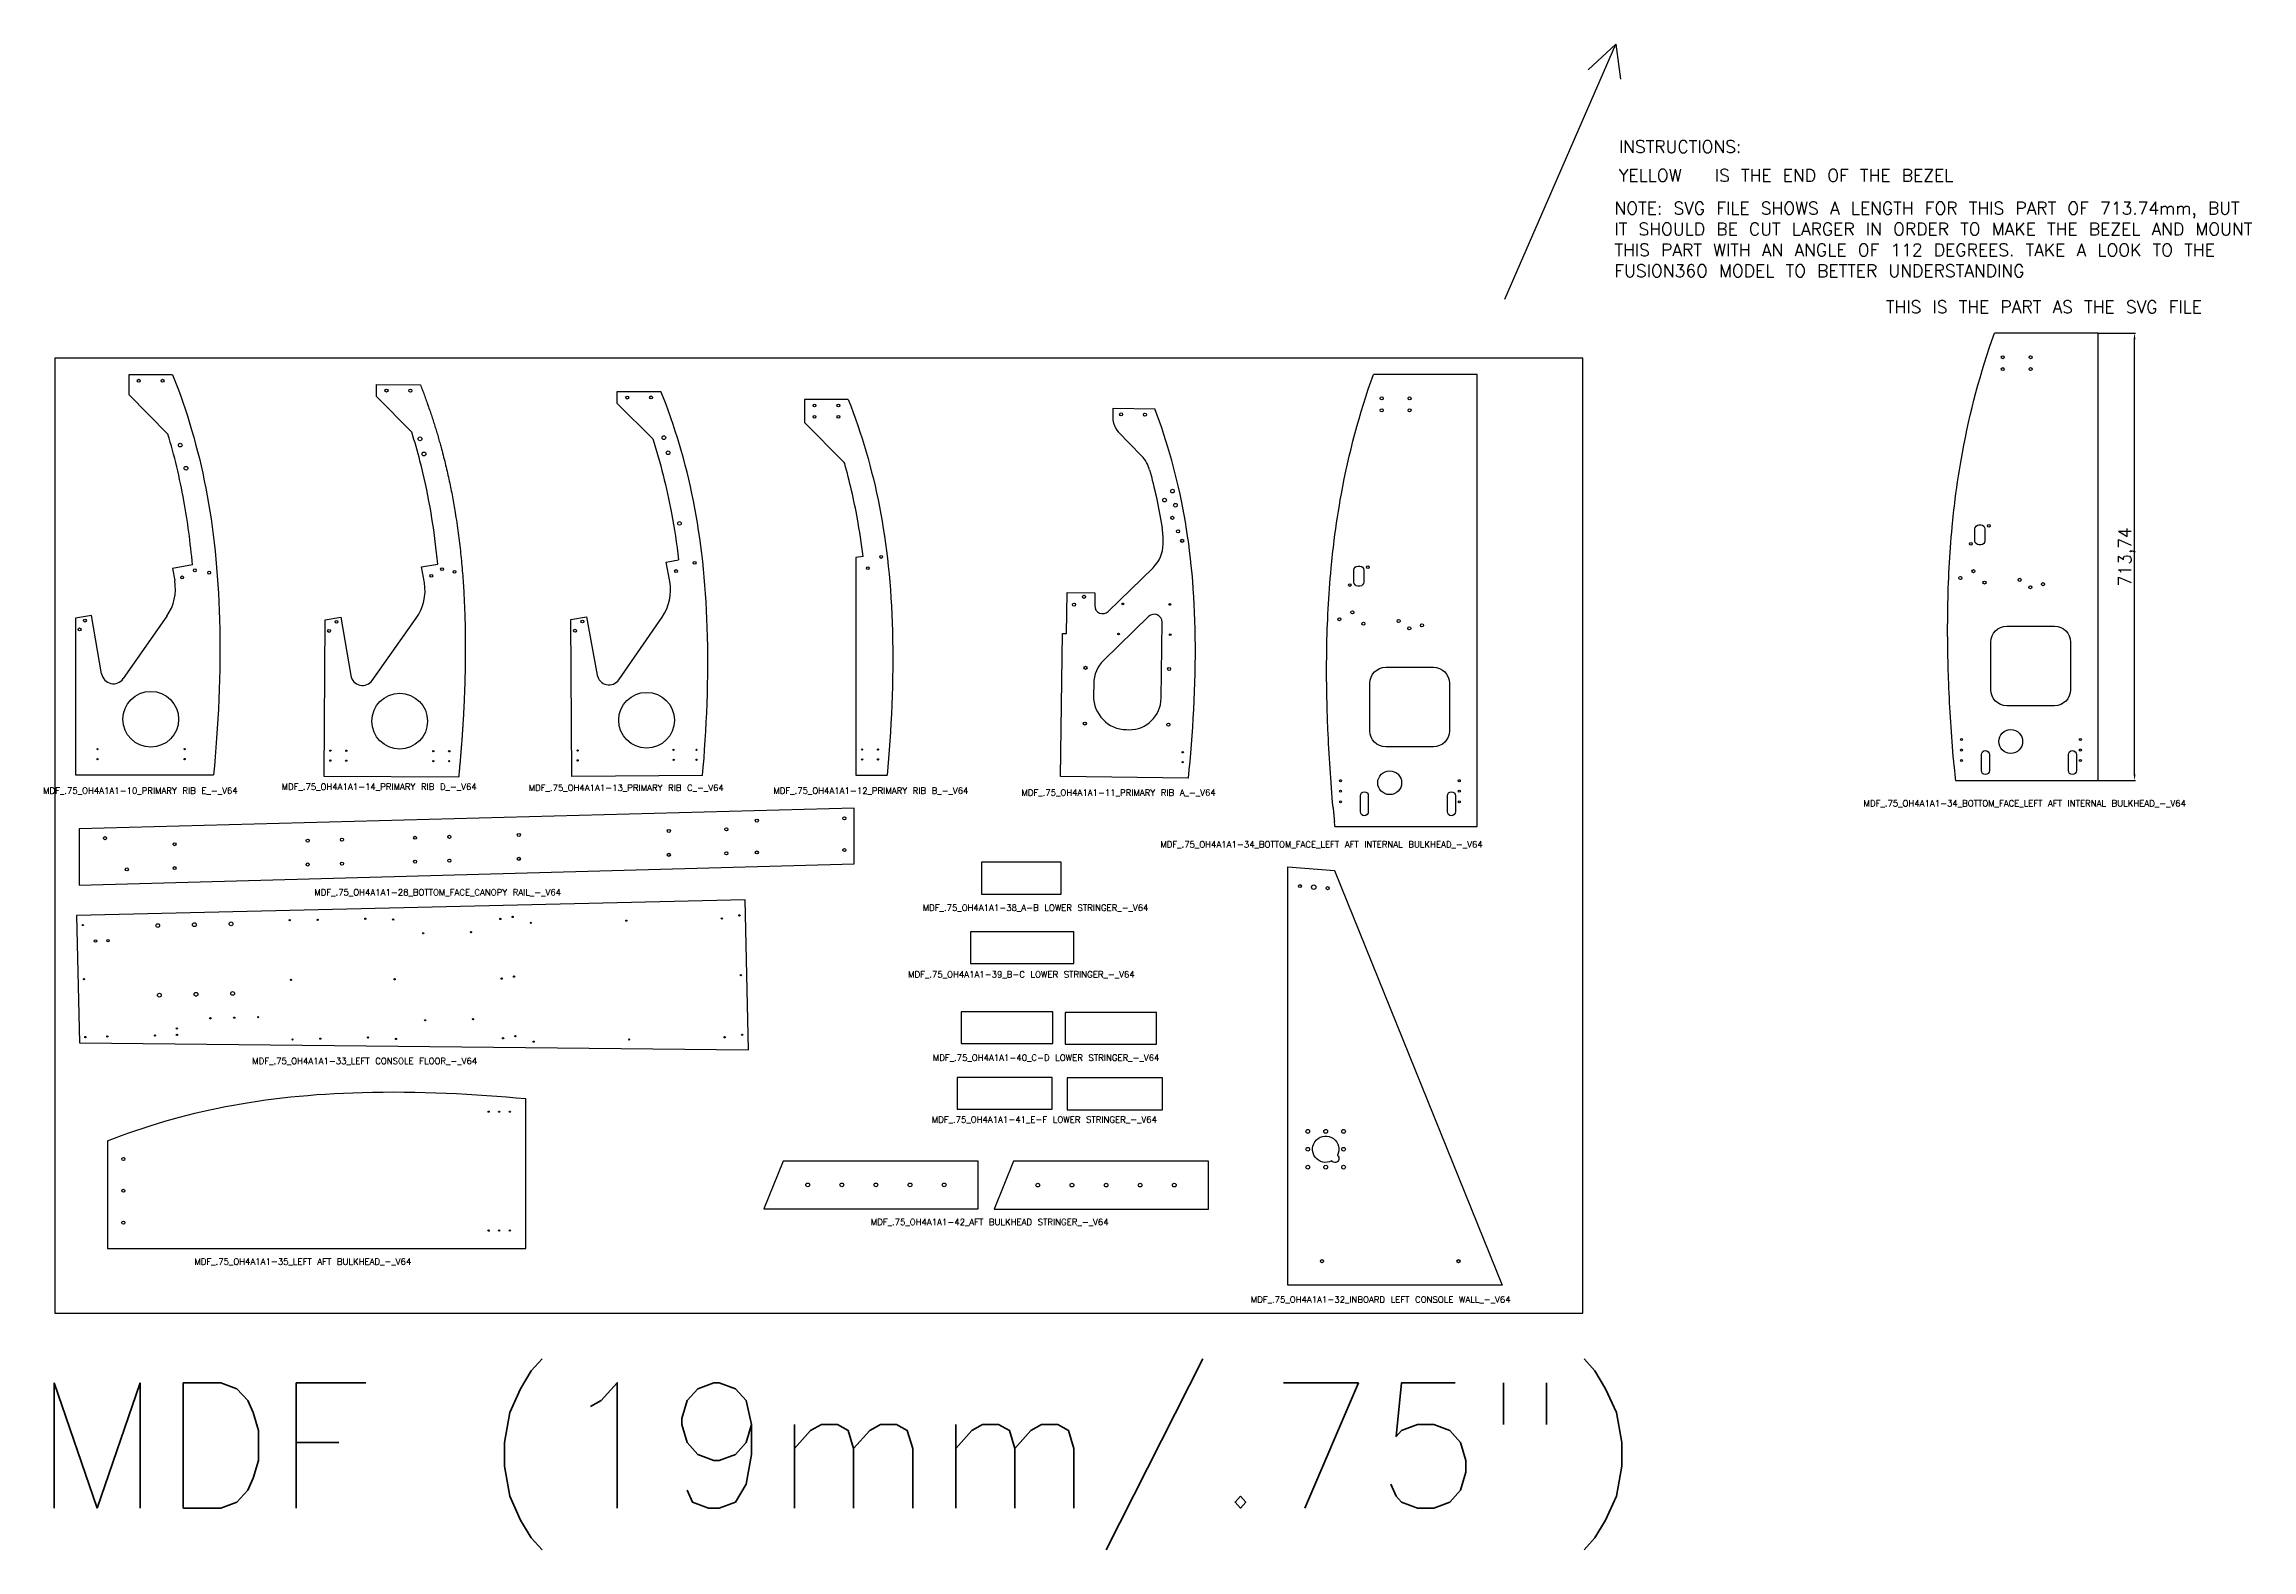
# Model space of a CAD drawing. Header units: millimetres. Extents: x 8001 to 31110, y 282 to 17125.
# Drawn here: x 15239 to 18761, y 282 to 2685 of the extents above; entities that cross this region are included whole.
import ezdxf

# ---------------------------------------------------------------- set-up
doc = ezdxf.new("R2010")
doc.units = ezdxf.units.MM
doc.styles.get("Standard").update_dxf_attribs({"font": 'txt.shx'})
doc.dimstyles.new('ISO-25', dxfattribs={"dimtxt": 2.5, "dimasz": 2.5, "dimexe": 1.25, "dimexo": 0.625, "dimtad": 1, "dimtxsty": 'Standard', "dimcen": 2.5, "dimadec": 0, "dimazin": 0, "dimtfac": 1, "dimtmove": 0, "dimatfit": 3, "dimfxl": 1, "dimarcsym": 0})

msp = doc.modelspace()

# ---------------------------------------------------------------- texts
for s, height, p in [('MDF_.75_OH4A1A1-10_PRIMARY RIB E_-_V64', 10, (15237.117, 1488.593)), ('MDF_.75_OH4A1A1-14_PRIMARY RIB D_-_V64', 10, (15617.695, 1494.722)), ('MDF_.75_OH4A1A1-13_PRIMARY RIB C_-_V64', 10, (16011.951, 1493.065)), ('MDF_.75_OH4A1A1-12_PRIMARY RIB B_-_V64', 10, (16402.329, 1488.445)), ('MDF_.75_OH4A1A1-11_PRIMARY RIB A_-_V64', 10, (16798.187, 1485.456)), ('MDF_.75_OH4A1A1-34_BOTTOM_FACE_LEFT AFT INTERNAL BULKHEAD_-_V64', 10, (18141.928, 1468.244)), ('MDF_.75_OH4A1A1-34_BOTTOM_FACE_LEFT AFT INTERNAL BULKHEAD_-_V64', 10, (17019.797, 1402.68)), ('MDF_.75_OH4A1A1-28_BOTTOM_FACE_CANOPY RAIL_-_V64', 10, (15669.871, 1326.297)), ('MDF_.75_OH4A1A1-38_A-B LOWER STRINGER_-_V64', 10, (16640.685, 1301.642)), ('MDF_.75_OH4A1A1-39_B-C LOWER STRINGER_-_V64', 10, (16617.361, 1195.203)), ('MDF_.75_OH4A1A1-33_LEFT CONSOLE FLOOR_-_V64', 10, (15570.871, 1057.105)), ('MDF_.75_OH4A1A1-40_C-D LOWER STRINGER_-_V64', 10, (16656.821, 1062.283)), ('MDF_.75_OH4A1A1-41_E-F LOWER STRINGER_-_V64', 10, (16655.097, 963.656)), ('MDF_.75_OH4A1A1-42_AFT BULKHEAD STRINGER_-_V64', 10, (16557.778, 800.156)), ('MDF_.75_OH4A1A1-35_LEFT AFT BULKHEAD_-_V64', 10, (15478.489, 737.062)), ('MDF_.75_OH4A1A1-32_INBOARD LEFT CONSOLE WALL_-_V64', 10, (17164.121, 676.451)), ('MDF (19mm/.75")', 200, (15220.705, 348.611))]:
    msp.add_text(s, height=height).set_placement(p)
at = {"char_height": 20, "attachment_point": 1}
for s, width, gutter_width, heights, insert in [('INSTRUCTIONS: ', 271.08804, 15.24, [0], (17751.474, 2531.3)), ('IS THE END OF THE BEZEL', 488.14664, 0, [19.935], (17904.522, 2485.429)), ('NOTE: SVG FILE SHOWS A LENGTH FOR THIS PART OF 713.74mm, BUT IT SHOULD BE CUT LARGER IN ORDER TO MAKE THE BEZEL AND MOUNT THIS PART WITH AN ANGLE OF 112 DEGREES. TAKE A LOOK TO THE FUSION36O MODEL TO BETTER UNDERSTANDING ', 1109.80073, 15.24, [132.696], (17744.398, 2433.122)), ('THIS IS THE PART AS THE SVG FILE ', 629.64309, 15.24, [69.606], (18177.519, 2275.581))]:
    msp.add_mtext_dynamic_manual_height_columns(s, width=width, gutter_width=gutter_width, heights=heights, dxfattribs=dict(at, insert=insert))
at = {"color": 2, "insert": (17751.15, 2485.429), "char_height": 20, "attachment_point": 1}
msp.add_mtext_dynamic_manual_height_columns('YELLOW', width=271.08804, gutter_width=15.24, heights=[0], dxfattribs=at)

# ---------------------------------------------------------------- blocks, each defined once
blk = doc.blocks.new('*D29')
at = {"color": 0, "lineweight": -2, "transparency": 16777216}
for p, q in [((18517, 2223.6), (18575.6, 2223.6)), ((18574.3, 1519.8), (18574.3, 2213.6)), ((18517, 1509.8), (18575.6, 1509.8))]:
    blk.add_line(p, q, dxfattribs=at)
at = {"color": 0, "transparency": 16777216}
for points in [[(18572.7, 2213.6), (18576, 2213.6), (18574.3, 2223.6)], [(18572.7, 1519.8), (18576, 1519.8), (18574.3, 1509.8)]]:
    blk.add_solid(points, dxfattribs=at)
at = {"layer": 'Defpoints', "color": 0, "transparency": 16777216}
for p in [(18516.4, 2223.6), (18574.3, 2223.6), (18516.4, 1509.8)]:
    blk.add_point(p, dxfattribs=at)
at = {"color": 0, "transparency": 16777216, "insert": (18562, 1866.7), "char_height": 20, "attachment_point": 5, "rotation": 90}
blk.add_mtext('713,74', dxfattribs=at)

# ---------------------------------------------------------------- dimensions: what is measured, and where the dimension line sits
at = {"color": 3}
dim = msp.add_linear_dim(base=(18574.327, 2223.555), p1=(18516.424, 1509.812), p2=(18516.424, 2223.555), angle=90, dimstyle='ISO-25', override={"dimtxt": 20, "dimasz": 10}, dxfattribs=at)
dim.commit()
dim.dimension.update_dxf_attribs({"geometry": '*D29', "text_midpoint": (18562.035, 1866.683)})

# ---------------------------------------------------------------- linework, layer by layer
for p, q in [((17569.427, 2277.705), (17746.858, 2684.871)), ((17746.858, 2684.871), (17702.598, 2643.973)), ((17746.858, 2684.871), (17754.093, 2629.1)), ((18516.424, 2223.555), (18350.687, 2223.555)), ((18516.424, 1509.812), (18516.424, 2223.555)), ((15373.855, 2157.287), (15373.791, 2125.537)), ((15443.863, 2157.287), (15373.855, 2157.287)), ((17525.485, 2157.81), (17359.748, 2157.81)), ((17525.485, 2157.81), (17359.748, 2157.809)), ((17525.485, 1444.067), (17525.485, 2157.81)), ((15373.791, 2125.537), (15436.404, 2062.672)), ((15769.15, 2122.597), (15769.29, 2141.646)), ((15825.403, 2065.513), (15769.15, 2122.597)), ((15769.29, 2141.646), (15839.162, 2141.274)), ((16153.237, 2130.298), (16222.98, 2130.66)), ((16153.297, 2111.248), (16153.237, 2130.298)), ((16452.175, 2117.725), (16452.101, 2081.001)), ((16521.775, 2117.725), (16452.175, 2117.725)), ((16209.884, 2055.02), (16153.297, 2111.248)), ((16452.101, 2081.001), (16514.554, 2018.296)), ((16944.391, 2084.633), (16944.675, 2103.743)), ((16946.157, 2077.625), (16944.391, 2084.633)), ((16944.675, 2103.743), (17010.98, 2102.889)), ((16990.011, 2027.715), (16952.597, 2066.106)), ((16545.541, 1867.408), (16534.087, 1865.387)), ((17024.321, 1886.848), (17024.378, 1891.211)), ((15475.487, 1853.71), (15443.71, 1848.103)), ((15443.71, 1848.103), (15447.138, 1828.667)), ((15841.184, 1850.684), (15866.813, 1855.066)), ((15845.497, 1825.438), (15841.184, 1850.684)), ((16231.596, 1858.113), (16251.062, 1861.652)), ((16237.183, 1827.38), (16231.596, 1858.113)), ((16534.087, 1865.387), (16534.087, 1518.018)), ((16936.663, 1779.604), (17008.214, 1849.335)), ((16870.071, 1744.146), (16870.914, 1809.573)), ((16870.914, 1809.573), (16915.36, 1809.001)), ((16915.36, 1809.001), (16915.101, 1788.863)), ((15314.116, 1773.151), (15289.102, 1768.738)), ((15289.102, 1768.738), (15289.102, 1518.55)), ((15330.562, 1679.941), (15314.116, 1773.151)), ((15434.519, 1771.735), (15364.928, 1672.326)), ((15685.813, 1516.167), (15687.145, 1766.351)), ((15687.145, 1766.351), (15712.182, 1770.631)), ((15712.182, 1770.631), (15728.131, 1677.335)), ((15762.456, 1669.537), (15832.575, 1768.574)), ((16079.426, 1766.573), (16104.417, 1771.116)), ((16080.723, 1516.389), (16079.426, 1766.573)), ((16104.417, 1771.116), (16121.345, 1677.992)), ((16155.751, 1670.555), (16224.862, 1770.375)), ((16860.783, 1516.027), (16863.722, 1744.228)), ((16863.722, 1744.228), (16870.071, 1744.146)), ((15289.102, 1518.55), (15509.234, 1518.55)), ((15900.132, 1515.026), (15685.813, 1516.167)), ((16289.426, 1517.47), (16080.723, 1516.389)), ((16534.087, 1518.018), (16583.886, 1518.018)), ((17064.589, 1513.402), (16860.783, 1516.027)), ((18288.597, 1509.812), (18516.424, 1509.812)), ((16531.558, 1465.786), (15294.511, 1432.529)), ((16531.558, 1376.871), (16531.558, 1465.786)), ((15294.511, 1432.529), (15294.511, 1342.644)), ((17298.447, 1436.37), (17525.485, 1436.37)), ((17525.485, 1436.37), (17525.485, 1444.067)), ((16007.237, 762.897), (16007.237, 1002.175)), ((15339.867, 934.54), (15339.867, 762.897)), ((15339.867, 762.897), (16007.237, 762.897))]:
    msp.add_line(p, q)
at = {"color": 0, "linetype": 'ByBlock', "lineweight": -2}
msp.add_lwpolyline([(17694.112, 659.867), (17694.112, 2183.867), (15255.712, 2183.867), (15255.712, 659.867)], close=True, dxfattribs=at)
for points in [[(18329.115, 1885.84), (18325.94, 1885.84, -0.41421356), (18319.59, 1892.19), (18319.59, 1911.24, -0.41421356), (18325.94, 1917.59), (18329.115, 1917.59, -0.41421356), (18335.465, 1911.24), (18335.465, 1892.19, -0.41421356)], [(17338.176, 1820.095), (17335.001, 1820.095, -0.41421356), (17328.651, 1826.445), (17328.651, 1845.495, -0.41421356), (17335.001, 1851.845), (17338.176, 1851.845, -0.41421356), (17344.526, 1845.495), (17344.526, 1826.445, -0.41421356)], [(16913.496, 1664.276), (16913.247, 1644.902, 0.41421356), (16965.896, 1590.879), (16969.705, 1590.83, 0.41421356), (17021.155, 1640.972), (17022.717, 1762.262, 0.66817864), (17001.154, 1771.521), (16929.604, 1701.789, 0.19891237)], [(18446.574, 1629.115), (18370.374, 1629.115, -0.41421356), (18344.974, 1654.515), (18344.974, 1730.715, -0.41421356), (18370.374, 1756.115), (18446.574, 1756.115, -0.41421356), (18471.974, 1730.715), (18471.974, 1654.515, -0.41421356)], [(17455.635, 1563.37), (17379.435, 1563.37, -0.41421356), (17354.035, 1588.77), (17354.035, 1664.97, -0.41421356), (17379.435, 1690.37), (17455.635, 1690.37, -0.41421356), (17481.035, 1664.97), (17481.035, 1588.77, -0.41421356)], [(18329.943, 1525.666), (18329.943, 1551.066, -1), (18342.643, 1551.066), (18342.643, 1525.666, -1)], [(18468.799, 1525.666), (18468.799, 1551.066, -1), (18481.499, 1551.066), (18481.499, 1525.666, -1)], [(17339.004, 1459.92), (17339.004, 1485.32, -1), (17351.704, 1485.32), (17351.704, 1459.92, -1)], [(17477.86, 1459.92), (17477.86, 1485.32, -1), (17490.56, 1485.32), (17490.56, 1459.92, -1)], [(17302.314, 911.506, -1.16457771), (17293.437, 902.629, -6.53814098)]]:
    msp.add_lwpolyline(points, format="xyb", close=True)
for points in [[(16734.734, 1328.394), (16861.734, 1328.394), (16861.734, 1379.194), (16734.734, 1379.194)], [(17565.368, 704.529), (17223.38, 704.529), (17223.38, 1371.899), (17297.995, 1366.3)], [(16357.167, 1319.079), (15290.655, 1294.33), (15295.368, 1091.204), (16362.719, 1079.865)], [(16716.887, 1217.547), (16881.987, 1217.547), (16881.987, 1268.347), (16716.887, 1268.347)], [(16702.296, 1089.773), (16848.346, 1089.773), (16848.346, 1140.573), (16702.296, 1140.573)], [(16867.892, 1088.915), (17013.942, 1088.915), (17013.942, 1139.715), (16867.892, 1139.715)], [(16695.425, 985.144), (16847.241, 985.144), (16847.241, 1035.944), (16695.425, 1035.944)], [(16871.325, 984.287), (17023.141, 984.287), (17023.141, 1035.087), (16871.325, 1035.087)], [(16729.309, 902.45), (16418.107, 902.45), (16387.32, 826.25), (16729.309, 826.25)], [(17096.566, 902.098), (16785.364, 902.098), (16754.578, 825.898), (17096.566, 825.898)]]:
    msp.add_lwpolyline(points, close=True)
for centre, radius in [((18364.024, 2185.288), 2.413), ((18408.474, 2185.288), 2.413), ((15389.711, 2147.762), 2.286), ((15427.811, 2147.762), 2.286), ((18364.024, 2166.238), 2.413), ((18408.474, 2166.238), 2.413), ((15785.096, 2132.037), 2.413), ((15823.195, 2131.834), 2.413), ((16169.143, 2120.856), 2.413), ((16207.243, 2121.053), 2.413), ((17373.085, 2119.542), 2.413), ((17417.535, 2119.542), 2.413), ((16468.031, 2108.2), 2.286), ((16468.031, 2108.2), 2.286), ((16468.031, 2090.159), 2.248), ((16468.031, 2090.159), 2.248), ((16506.131, 2108.2), 2.286), ((16506.131, 2108.2), 2.286), ((16506.131, 2090.159), 2.248), ((16506.131, 2090.159), 2.248), ((16957.234, 2094.055), 2.413), ((16995.331, 2093.565), 2.413), ((17373.085, 2100.492), 2.413), ((17417.535, 2100.492), 2.413), ((15455.913, 2045.056), 2.977), ((15838.54, 2055.045), 2.977), ((16227.78, 2056.842), 2.977), ((15465.13, 2008.088), 2.977), ((15844.88, 2030.87), 2.977), ((16234.374, 2032.734), 2.977), ((17039.194, 1971.616), 2.977), ((17026.624, 1957.248), 2.977), ((17043.859, 1949.038), 2.977), ((16252.598, 1920.041), 2.92), ((17039.102, 1928.95), 2.457), ((17048.167, 1907.517), 2.457), ((18341.815, 1916.002), 2.153), ((16574.323, 1866.447), 2.286), ((16574.323, 1866.447), 2.286), ((17054.652, 1892.184), 2.457), ((18313.24, 1887.427), 2.153), ((15459.121, 1833.84), 2.286), ((15479.262, 1845.147), 2.286), ((15502.055, 1841.415), 2.286), ((15856.518, 1836.34), 2.286), ((15873.74, 1847.03), 2.286), ((15893.534, 1842.668), 2.286), ((16247.083, 1843.931), 2.286), ((16276.776, 1857.09), 2.286), ((16553.205, 1848.609), 2.286), ((16553.205, 1848.609), 2.286), ((17350.876, 1850.257), 2.153), ((18296.402, 1832.878), 2.457), ((18317.231, 1843.78), 2.457), ((18391.047, 1829.985), 2.457), ((16897.921, 1802.875), 2.457), ((17322.301, 1821.682), 2.153), ((18334.87, 1825.659), 2.457), ((18408.076, 1818.212), 2.457), ((18428.214, 1823.011), 2.457), ((15303.877, 1764.897), 2.286), ((15705.377, 1763.026), 2.286), ((16097.692, 1763.439), 2.286), ((16882.097, 1790.377), 2.457), ((16960.083, 1791.631), 1.353), ((17035.007, 1790.666), 1.353), ((17305.463, 1767.132), 2.457), ((17326.292, 1778.035), 2.457), ((17343.931, 1759.914), 2.457), ((17400.108, 1764.24), 2.457), ((15295.452, 1750.888), 2.286), ((15693.4, 1748.468), 2.286), ((16085.869, 1748.756), 2.286), ((16953.112, 1743.457), 1.353), ((17035.656, 1742.394), 1.353), ((17417.137, 1752.467), 2.457), ((17437.275, 1757.265), 2.457), ((16900.485, 1689.52), 2.457), ((17033.824, 1687.803), 2.457), ((15408.936, 1607.451), 44.45), ((15806.119, 1604.428), 44.45), ((16200.095, 1605.909), 44.45), ((16899.341, 1600.627), 2.457), ((17032.68, 1598.91), 2.457), ((18376.724, 1571.965), 19.05), ((15324.027, 1559.825), 0.992), ((15462.884, 1559.825), 0.992), ((15695.558, 1557.391), 0.992), ((15720.958, 1557.256), 0.992), ((15859.812, 1556.517), 0.992), ((15885.212, 1556.382), 0.992), ((16090.034, 1557.712), 0.992), ((16243.056, 1558.506), 0.992), ((16279.688, 1558.696), 0.992), ((16543.993, 1559.293), 0.992), ((16569.393, 1559.293), 0.992), ((16569.393, 1559.293), 0.992), ((17055.597, 1554.796), 0.992), ((18298.122, 1575.185), 1.588), ((18298.122, 1558.373), 1.588), ((18487.849, 1575.185), 1.588), ((18487.849, 1558.373), 1.588), ((15324.027, 1543.95), 0.992), ((15462.884, 1543.95), 0.992), ((15695.473, 1541.516), 0.992), ((15720.873, 1541.381), 0.992), ((15859.727, 1540.642), 0.992), ((15885.127, 1540.507), 0.992), ((16090.117, 1541.838), 0.992), ((16243.138, 1542.631), 0.992), ((16279.77, 1542.821), 0.992), ((16543.993, 1543.418), 0.992), ((16569.393, 1543.418), 0.992), ((16569.393, 1543.418), 0.992), ((17055.393, 1538.923), 0.992), ((17385.785, 1506.22), 19.05), ((18298.122, 1541.562), 1.588), ((18487.849, 1541.562), 1.588), ((17307.183, 1509.44), 1.588), ((17307.183, 1492.628), 1.588), ((17496.91, 1509.44), 1.588), ((17496.91, 1492.628), 1.588), ((16375.983, 1445.723), 2.457), ((16515.683, 1449.479), 2.457), ((17307.183, 1475.817), 1.588), ((17496.91, 1475.817), 1.588), ((15335.786, 1417.758), 2.457), ((15446.911, 1408.041), 2.457), ((15659.388, 1413.753), 2.457), ((15714.051, 1415.223), 2.457), ((15830.734, 1418.36), 2.457), ((15885.398, 1419.829), 2.457), ((15996.298, 1422.811), 2.457), ((16235.63, 1429.245), 2.457), ((16327.427, 1431.713), 2.457), ((15659.388, 1375.639), 2.457), ((15714.051, 1377.109), 2.457), ((15830.734, 1380.246), 2.457), ((15885.398, 1381.715), 2.457), ((15996.298, 1384.697), 2.457), ((16235.63, 1391.131), 2.457), ((16327.427, 1393.599), 2.457), ((16375.983, 1394.905), 2.457), ((16515.683, 1398.661), 2.457), ((15370.711, 1367.878), 2.457), ((15446.911, 1369.927), 2.457), ((17242.492, 1341.193), 2.457), ((17264.655, 1339.529), 3.492), ((17286.817, 1337.866), 2.457), ((15300.536, 1279.102), 0.992), ((15420.074, 1278.278), 2.977), ((15478.543, 1279.635), 2.977), ((15537.013, 1280.992), 2.977), ((15630.647, 1286.763), 0.992), ((15675.094, 1287.372), 0.992), ((15751.274, 1289.14), 0.992), ((15795.767, 1287.786), 0.992), ((15919.801, 1267.644), 0.992), ((15966.655, 1288.846), 0.992), ((15986.385, 1292.004), 0.992), ((16015.478, 1282.567), 0.992), ((16167.837, 1286.103), 0.992), ((16320.196, 1289.639), 0.992), ((16348.211, 1294.476), 0.992), ((15320.674, 1253.641), 2.032), ((15340.683, 1254.105), 2.032), ((15843.621, 1265.876), 0.992), ((15988.594, 1196.779), 0.992), ((16350.421, 1199.251), 0.992), ((15302.541, 1192.667), 0.992), ((15422.652, 1167.183), 2.977), ((15481.121, 1168.54), 2.977), ((15539.591, 1169.897), 2.977), ((15632.856, 1191.538), 0.992), ((15797.977, 1192.561), 0.992), ((15968.864, 1193.621), 0.992), ((15504.067, 1130.338), 0.992), ((15542.156, 1131.222), 0.992), ((15580.246, 1132.106), 0.992), ((15846.843, 1127.057), 0.992), ((15923.022, 1128.825), 0.992), ((15304.685, 1100.305), 0.992), ((15339.6, 1101.115), 0.992), ((15415.78, 1102.883), 0.992), ((15450.454, 1114.096), 0.992), ((15450.696, 1103.693), 0.992), ((15635.066, 1096.314), 0.992), ((15679.494, 1097.767), 0.992), ((15755.674, 1099.535), 0.992), ((15800.187, 1097.337), 0.992), ((15971.074, 1098.397), 0.992), ((15990.8, 1101.744), 0.992), ((16019.88, 1092.891), 0.992), ((16172.239, 1096.427), 0.992), ((16324.598, 1099.962), 0.992), ((16352.63, 1104.027), 0.992), ((15947.97, 981.199), 0.992), ((15964.904, 981.199), 0.992), ((15981.837, 981.199), 0.992), ((17255.13, 949.812), 2.977), ((17283.705, 949.812), 2.977), ((17312.28, 949.812), 2.977), ((17255.13, 921.237), 2.977), ((17312.28, 921.237), 2.977), ((15365.267, 905.772), 2.457), ((17255.13, 892.662), 2.977), ((17283.705, 892.662), 2.977), ((17312.28, 892.662), 2.977), ((15365.267, 854.972), 2.457), ((16457.146, 864.35), 2.977), ((16511.579, 864.35), 2.977), ((16566.011, 864.35), 2.977), ((16620.444, 864.35), 2.977), ((16674.876, 864.35), 2.977), ((16824.403, 863.998), 2.977), ((16878.836, 863.998), 2.977), ((16933.268, 863.998), 2.977), ((16987.701, 863.998), 2.977), ((17042.133, 863.998), 2.977), ((15365.267, 804.172), 2.457), ((15947.97, 791.472), 0.992), ((15964.904, 791.472), 0.992), ((15981.837, 791.472), 0.992), ((17277.812, 742.629), 2.457), ((17495.542, 742.629), 2.457)]:
    msp.add_circle(centre, radius)
for centre, radius, start, end in [((16970.787, 2083.833), 25.4, 194.146964, 224.262229), ((16510.055, 2013.815), 6.35, 15.76742, 44.884735), ((16953.63, 1992.26), 50.8, 15.237088, 44.262229), ((16897.388, 1892.846), 127, 359.262229, 9.431414), ((16970.986, 1887.535), 53.34, 314.262229, 359.262229), ((15372.095, 1815.435), 76.2, 325.005972, 10), ((15770.385, 1812.606), 76.2, 324.70105, 9.695077), ((16162.212, 1813.751), 76.2, 325.302995, 10.302995), ((16927.8, 1788.699), 12.7, 179.262229, 314.262229), ((15349.322, 1683.251), 19.05, 190.005972, 325.005972), ((15746.908, 1680.545), 19.05, 189.70105, 324.70105), ((16140.088, 1681.399), 19.05, 190.302995, 325.302995)]:
    msp.add_arc(centre, radius, start, end)
for centre in [(18335.418, 1563.94), (17344.479, 1498.195)]:
    msp.add_ellipse(centre, major_axis=(-30.927, 374.906), ratio=0.13709302, start_param=1.64350505, end_param=1.7043633)
for points, degree, knots in [([(18286.404, 1532.477), (18282.657, 1574.317), (18279.863, 1616.435), (18277.777, 1665.975), (18277.453, 1674.816), (18276.711, 1698.76), (18276.387, 1713.896), (18276.026, 1747.475), (18276.063, 1765.934), (18277.083, 1827.629), (18279.264, 1870.968), (18284.725, 1928.948), (18286.35, 1943.811), (18291.352, 1983.611), (18295.147, 2008.305), (18311.504, 2097.402), (18328.242, 2160.344), (18350.687, 2223.555)], 3, [-81.28734894, -81.28734894, -81.28734894, -81.28734894, -69.51057329, -69.51057329, -66.91307914, -66.91307914, -62.48938539, -62.48938539, -57.1210131, -57.1210131, -44.5698443, -44.5698443, -40.24351014, -40.24351014, -32.90047733, -32.90047733, -13.48718842, -13.48718842, -13.48718842, -13.48718842]), ([(15443.863, 2157.287), (15489.441, 2042.232), (15514.487, 1919.599), (15520.893, 1681.897), (15516.472, 1594.672), (15509.234, 1518.55)], 3, [-62.01580057, -62.01580057, -62.01580057, -62.01580057, -27.97842461, -27.97842461, -9.15406865, -9.15406865, -9.15406865, -9.15406865]), ([(17295.465, 1466.732), (17291.718, 1508.572), (17288.924, 1550.69), (17286.838, 1600.229), (17286.514, 1609.071), (17285.772, 1633.015), (17285.448, 1648.15), (17285.087, 1681.729), (17285.124, 1700.189), (17286.144, 1761.883), (17288.325, 1805.223), (17293.786, 1863.203), (17295.412, 1878.065), (17300.413, 1917.865), (17304.208, 1942.56), (17320.565, 2031.657), (17337.303, 2094.599), (17359.748, 2157.809)], 3, [-81.28734894, -81.28734894, -81.28734894, -81.28734894, -69.51057329, -69.51057329, -66.91307914, -66.91307914, -62.48938539, -62.48938539, -57.1210131, -57.1210131, -44.5698443, -44.5698443, -40.24351014, -40.24351014, -32.90047733, -32.90047733, -13.48718842, -13.48718842, -13.48718842, -13.48718842]), ([(15839.162, 2141.274), (15850.612, 2111.883), (15872.143, 2049.543), (15895.905, 1955.013), (15911.588, 1829.836), (15912.887, 1703.895), (15908.434, 1611.017), (15903.637, 1551.032), (15900.606, 1519.775), (15900.132, 1515.026)], 5, [0.023029316, 0.023029316, 0.023029316, 0.023029316, 0.023029316, 0.023029316, 0.2, 0.4, 0.6, 0.8, 0.836087244, 0.836087244, 0.836087244, 0.836087244, 0.836087244, 0.836087244]), ([(16289.426, 1517.47), (16295.863, 1590.293), (16299.54, 1673.317), (16292.205, 1901.562), (16267.462, 2019.832), (16222.98, 2130.66)], 3, [9.12750193, 9.12750193, 9.12750193, 9.12750193, 27.04850164, 27.04850164, 59.89271171, 59.89271171, 59.89271171, 59.89271171]), ([(16521.775, 2117.725), (16564.765, 2008.862), (16588.392, 1892.792), (16592.293, 1748.039), (16594.405, 1669.673), (16590.466, 1588.978), (16583.886, 1518.018)], 3, [-58.73036271, -58.73036271, -58.73036271, -58.73036271, -26.53983177, -26.53983177, -26.53983177, -9.11249227, -9.11249227, -9.11249227, -9.11249227]), ([(17064.589, 1513.402), (17071.877, 1582.82), (17076.7, 1661.631), (17073.618, 1880.715), (17051.861, 1995.231), (17010.98, 2102.889)], 3, [9.10027709, 9.10027709, 9.10027709, 9.10027709, 26.13640096, 26.13640096, 57.80850313, 57.80850313, 57.80850313, 57.80850313]), ([(15475.487, 1853.71), (15472.276, 1889.507), (15467.703, 1923.486), (15455.061, 1993.169), (15446.606, 2028.473), (15436.404, 2062.672)], 3, [34.96272562, 34.96272562, 34.96272562, 34.96272562, 43.82894632, 43.82894632, 53.91670066, 53.91670066, 53.91670066, 53.91670066]), ([(15866.813, 1855.066), (15866.243, 1861.109), (15865.627, 1867.163), (15859.656, 1921.618), (15851.224, 1970.563), (15834.517, 2035.072), (15830.178, 2050.268), (15825.403, 2065.513)], 3, [-0.370150085, -0.370150085, -0.370150085, -0.370150085, -0.346597766, -0.346597766, -0.158583722, -0.158583722, -0.10084882, -0.10084882, -0.10084882, -0.10084882]), ([(16209.884, 2055.02), (16222.114, 2017.195), (16232.082, 1978.066), (16239.824, 1936.61), (16244.331, 1912.48), (16248.08, 1887.557), (16251.062, 1861.652)], 3, [-53.67201784, -53.67201784, -53.67201784, -53.67201784, -42.37154428, -42.37154428, -42.37154428, -35.79393069, -35.79393069, -35.79393069, -35.79393069]), ([(16545.541, 1867.408), (16543.025, 1888.023), (16539.998, 1908.012), (16536.467, 1927.478), (16530.936, 1957.968), (16524.173, 1987.181), (16516.166, 2015.541)], 3, [36.26957855, 36.26957855, 36.26957855, 36.26957855, 41.57453488, 41.57453488, 41.57453488, 49.88377166, 49.88377166, 49.88377166, 49.88377166]), ([(17002.645, 2005.61), (17010.541, 1976.62), (17017.108, 1946.76), (17022.353, 1915.563), (17022.46, 1914.928), (17022.566, 1914.293), (17022.671, 1913.657)], 3, [-49.43029934, -49.43029934, -49.43029934, -49.43029934, -40.94242148, -40.94242148, -40.94242148, -40.76972828, -40.76972828, -40.76972828, -40.76972828]), ([(15294.511, 1342.644), (15500.685, 1348.348), (15706.86, 1354.052), (16119.209, 1365.461), (16325.383, 1371.166), (16531.558, 1376.871)], 3, [-123.75200156, -123.75200156, -123.75200156, -123.75200156, -61.87600078, -61.87600078, 0, 0, 0, 0]), ([(15339.867, 934.54), (15459.487, 981.705), (15586.944, 1007.655), (15835.34, 1014.458), (15927.357, 1009.784), (16007.237, 1002.175)], 3, [-64.39890932, -64.39890932, -64.39890932, -64.39890932, -29.021553, -29.021553, -9.17980985, -9.17980985, -9.17980985, -9.17980985])]:
    msp.add_open_spline(points, degree=degree, knots=knots)
msp.add_open_spline([(17298.447, 1436.37), (17298.18, 1438.935), (17297.917, 1441.501), (17297.658, 1444.067)], degree=3)

msp.set_redraw_order([(e.dxf.handle, doc.entitydb.next_handle()) for e in msp.query("TEXT MTEXT ATTDEF DIMENSION ARC_DIMENSION")])  # texts and dimensions are drawn at this point

doc.saveas('drawing.dxf')
